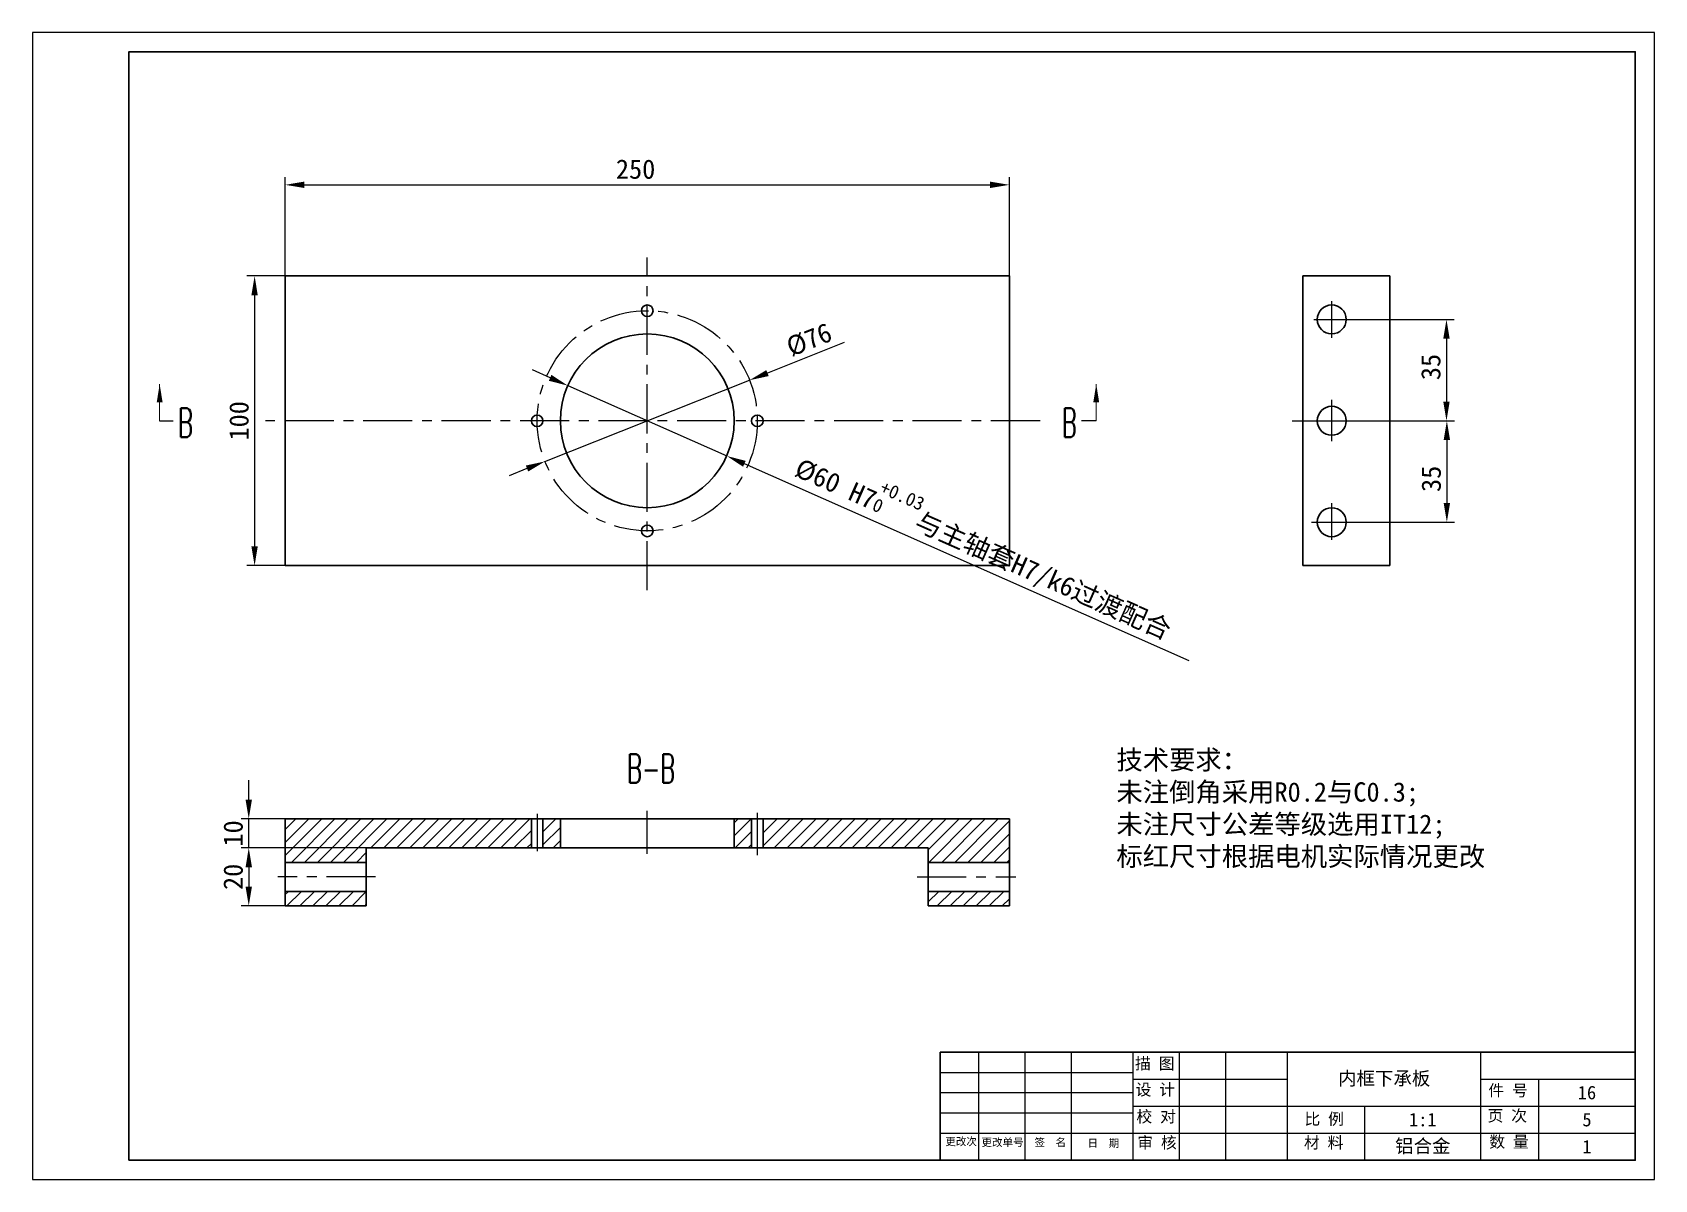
# Model space of a CAD drawing. Header units: millimetres. Extents: x -473 to 6267, y 319 to 3284.
# Drawn here: x 4121.5 to 4541.5, y 1804.8 to 2101.8 of the extents above; entities that cross this region are included whole.
import ezdxf

# ---------------------------------------------------------------- set-up
doc = ezdxf.new("R2010")
doc.units = ezdxf.units.MM
doc.linetypes.add('CENTERX2', pattern=[20.32, 12.7, -2.54, 2.54, -2.54])
for name, color, linetype in [('10', 7, 'Continuous'), ('SLD-0', 7, 'Continuous'), ('轮廓实线层', 170, 'Continuous')]:
    doc.layers.add(name, color=color, linetype=linetype)
for name, color, linetype, lineweight in [('3mm', 7, 'Continuous', 30), ('中心线层', 1, 'CENTERX2', 25), ('标题栏', 7, 'Continuous', 25)]:
    doc.layers.add(name, color=color, linetype=linetype, lineweight=lineweight)
doc.styles.add('SLDTEXTSTYLE4', font='TXT', dxfattribs={"width": 0.566667, "bigfont": 'bigfont'})
doc.dimstyles.new('a3', dxfattribs={"dimtxt": 5, "dimasz": 5, "dimexe": 2, "dimexo": 0, "dimgap": 1.524, "dimtad": 1, "dimdec": 1, "dimzin": 0, "dimtxsty": 'Standard', "dimcen": 2.5, "dimazin": 0, "dimtp": 0.21, "dimtfac": 1, "dimtdec": 1, "dimtmove": 0, "dimatfit": 3, "dimfxl": 1, "dimtzin": 0, "dimarcsym": 0})

msp = doc.modelspace()

# ---------------------------------------------------------------- texts
at = {"color": 7, "linetype": 'Continuous', "char_height": 7.5, "attachment_point": 1, "style": 'SLDTEXTSTYLE4'}
for insert in [(4159.194, 2004.531), (4388.043, 2004.531)]:
    msp.add_mtext('B', dxfattribs=dict(at, insert=insert))
at = {"layer": '10', "insert": (4281.676, 1915.01), "char_height": 7.5, "attachment_point": 2, "style": 'SLDTEXTSTYLE4'}
msp.add_mtext('B-B', dxfattribs=at)
at = {"layer": 'SLD-0', "linetype": 'Continuous', "lineweight": -3}
for s, width, insert, char_height, attachment_point in [('{\\fSimSun|b0|i0|c134|p54;技术要求：\\P未注倒角采用R0.2与C0.3;\\P未注尺寸公差等级选用IT12;\\P标\\C1;红尺寸\\C256;根据\\C242;\\c2564301;电机实际情况\\C256;更改}', 122.83668, (4402.153, 1916.023), 5, 1), ('{\\fSimSun|b0|i0|c134|p54;内框下承板}', 50, (4471.492, 1830.837), 3.5, 5), ('16', 25, (4523.992, 1827.337), 3.5, 5), ('{\\fSimSun|b0|i0|c134|p54;1:1}', 30, (4481.492, 1820.337), 3.5, 5), ('5', 25, (4523.992, 1820.337), 3.5, 5), ('{\\fSimSun|b0|i0|c134|p54;铝合金}', 30, (4481.492, 1813.337), 3.5, 5), ('1', 25, (4523.992, 1813.337), 3.5, 5)]:
    msp.add_mtext_dynamic_manual_height_columns(s, width=width, gutter_width=17.5, heights=[0], dxfattribs=dict(at, insert=insert, char_height=char_height, attachment_point=attachment_point))
at = {"layer": '标题栏', "attachment_point": 1}
for s, insert, char_height, width in [('{\\fSimSun|b0|i0|c134|p54; 描 图}', (4404.935, 1836.386), 3, 12.20894), ('{\\fSimSun|b0|i0|c134|p54;设 计}', (4407.115, 1829.63), 3, 11.99092), ('{\\fSimSun|b0|i0|c134|p54;件 号}', (4498.464, 1829.412), 3, 14.17108), ('{\\fSimSun|b0|i0|c134|p54;校 对}', (4407.333, 1822.657), 3, 11.99092), ('{\\fSimSun|b0|i0|c134|p54;页 次}', (4498.246, 1822.875), 3, 14.60712), ('{\\fSimSun|b0|i0|c134|p54;比 例}', (4450.846, 1822.036), 3, 12.20893), ('{\\fSimSun|b0|i0|c134|p54;更改次}', (4357.847, 1815.684), 2, 9.37414), ('{\\fSimSun|b0|i0|c134|p54;更改单号}', (4367.218, 1815.466), 2, 12.42695), ('{\\fSimSun|b0|i0|c134|p54;签  名}', (4380.953, 1815.466), 2, 11.99092), ('{\\fSimSun|b0|i0|c134|p54;日  期}', (4394.688, 1815.248), 2, 16.13323), ('{\\fSimSun|b0|i0|c134|p54;审 核}', (4407.551, 1815.902), 3, 12.20893), ('{\\fSimSun|b0|i0|c134|p54;材 料}', (4450.719, 1815.902), 3, 18.09539), ('{\\fSimSun|b0|i0|c134|p54;数 量}', (4498.682, 1816.12), 3, 14.60712)]:
    msp.add_mtext(s, dxfattribs=dict(at, insert=insert, char_height=char_height, width=width))

# ---------------------------------------------------------------- blocks, each defined once
blk = doc.blocks.new('*D85')
at = {"layer": 'Defpoints', "color": 0, "transparency": 16777216}
for p in [(4374.43, 2062.38), (4186.93, 2038.78), (4374.43, 2038.78)]:
    blk.add_point(p, dxfattribs=at)
at = {"layer": '轮廓实线层', "color": 0, "lineweight": -2, "transparency": 16777216}
for p, q in [((4186.93, 2038.78), (4186.93, 2064.38)), ((4191.93, 2062.38), (4369.43, 2062.38)), ((4374.43, 2038.78), (4374.43, 2064.38))]:
    blk.add_line(p, q, dxfattribs=at)
at = {"layer": '轮廓实线层', "color": 0, "transparency": 16777216}
for points in [[(4191.93, 2063.22), (4191.93, 2061.55), (4186.93, 2062.38)], [(4369.43, 2063.22), (4369.43, 2061.55), (4374.43, 2062.38)]]:
    blk.add_solid(points, dxfattribs=at)
at = {"layer": '轮廓实线层', "color": 0, "lineweight": -3, "transparency": 16777216, "insert": (4277.66, 2066.41), "char_height": 5, "attachment_point": 5}
blk.add_mtext('250', dxfattribs=at)
blk = doc.blocks.new('*D86')
at = {"layer": 'Defpoints', "color": 0, "transparency": 16777216}
for p in [(4186.93, 2038.78), (4179.01, 1963.78), (4186.93, 1963.78)]:
    blk.add_point(p, dxfattribs=at)
at = {"layer": '轮廓实线层', "color": 0, "lineweight": -2, "transparency": 16777216}
for p, q in [((4186.93, 2038.78), (4177.01, 2038.78)), ((4179.01, 2033.78), (4179.01, 1968.78)), ((4186.93, 1963.78), (4177.01, 1963.78))]:
    blk.add_line(p, q, dxfattribs=at)
at = {"layer": '轮廓实线层', "color": 0, "transparency": 16777216}
for points in [[(4178.18, 2033.78), (4179.84, 2033.78), (4179.01, 2038.78)], [(4178.18, 1968.78), (4179.84, 1968.78), (4179.01, 1963.78)]]:
    blk.add_solid(points, dxfattribs=at)
at = {"layer": '轮廓实线层', "color": 0, "lineweight": -3, "transparency": 16777216, "insert": (4174.99, 2001.28), "char_height": 5, "attachment_point": 5, "rotation": 90}
blk.add_mtext('100', dxfattribs=at)
blk = doc.blocks.new('*D87')
at = {"layer": 'Defpoints', "color": 0, "transparency": 16777216}
for p in [(4260.11, 2010.39), (4301.26, 1992.18)]:
    blk.add_point(p, dxfattribs=at)
at = {"layer": '轮廓实线层', "color": 0, "lineweight": -2, "transparency": 16777216}
for p, q in [((4255.53, 2012.42), (4250.96, 2014.44)), ((4260.11, 2010.39), (4301.26, 1992.18)), ((4421.03, 1939.15), (4305.83, 1990.15))]:
    blk.add_line(p, q, dxfattribs=at)
at = {"layer": '轮廓实线层', "color": 0, "transparency": 16777216}
for points in [[(4255.87, 2013.18), (4255.2, 2011.65), (4260.11, 2010.39)], [(4306.16, 1990.91), (4305.49, 1989.39), (4301.26, 1992.18)]]:
    blk.add_solid(points, dxfattribs=at)
at = {"layer": '轮廓实线层', "color": 0, "lineweight": -3, "transparency": 16777216, "insert": (4368.14, 1969.11), "char_height": 5, "width": 141.1251, "attachment_point": 5, "rotation": 336.1213}
blk.add_mtext('%%C60 H7{\\H0.7x;\\S+0.03^ 0;\\fSimSun|b0|i0|c134|p54;\\H1.42857x;与主轴套H7/k6过渡配合}', dxfattribs=at)
blk = doc.blocks.new('*D88')
at = {"layer": 'Defpoints', "color": 0, "transparency": 16777216}
for p in [(4307.17, 2011.8), (4254.19, 1990.77)]:
    blk.add_point(p, dxfattribs=at)
at = {"layer": '轮廓实线层', "color": 0, "lineweight": -2, "transparency": 16777216}
for p, q in [((4331.69, 2021.53), (4311.82, 2013.64)), ((4254.19, 1990.77), (4307.17, 2011.8)), ((4249.54, 1988.93), (4244.9, 1987.08))]:
    blk.add_line(p, q, dxfattribs=at)
at = {"layer": '轮廓实线层', "color": 0, "transparency": 16777216}
for points in [[(4311.51, 2014.42), (4312.13, 2012.87), (4307.17, 2011.8)], [(4249.24, 1989.7), (4249.85, 1988.15), (4254.19, 1990.77)]]:
    blk.add_solid(points, dxfattribs=at)
at = {"layer": '轮廓实线层', "color": 0, "lineweight": -3, "transparency": 16777216, "insert": (4322.59, 2022.25), "char_height": 5, "attachment_point": 5, "rotation": 21.6496}
blk.add_mtext('%%C76', dxfattribs=at)
blk = doc.blocks.new('*D89')
at = {"layer": 'Defpoints', "color": 0, "transparency": 16777216}
for p in [(4457.91, 2027.53), (4457.91, 2001.28), (4487.61, 2001.28)]:
    blk.add_point(p, dxfattribs=at)
at = {"layer": '轮廓实线层', "color": 0, "lineweight": -2, "transparency": 16777216}
for p, q in [((4457.91, 2027.53), (4489.61, 2027.53)), ((4487.61, 2022.53), (4487.61, 2006.28)), ((4457.91, 2001.28), (4489.61, 2001.28))]:
    blk.add_line(p, q, dxfattribs=at)
at = {"layer": '轮廓实线层', "color": 0, "transparency": 16777216}
for points in [[(4486.78, 2022.53), (4488.44, 2022.53), (4487.61, 2027.53)], [(4486.78, 2006.28), (4488.44, 2006.28), (4487.61, 2001.28)]]:
    blk.add_solid(points, dxfattribs=at)
at = {"layer": '轮廓实线层', "color": 0, "lineweight": -3, "transparency": 16777216, "insert": (4483.59, 2015.21), "char_height": 5, "attachment_point": 5, "rotation": 90}
blk.add_mtext('35', dxfattribs=at)
blk = doc.blocks.new('*D90')
at = {"layer": 'Defpoints', "color": 0, "transparency": 16777216}
for p in [(4457.94, 2001.28), (4457.91, 1975.03), (4487.72, 1975.03)]:
    blk.add_point(p, dxfattribs=at)
at = {"layer": '轮廓实线层', "color": 0, "lineweight": -2, "transparency": 16777216}
for p, q in [((4457.94, 2001.28), (4489.72, 2001.28)), ((4487.72, 1996.28), (4487.72, 1980.03)), ((4457.91, 1975.03), (4489.72, 1975.03))]:
    blk.add_line(p, q, dxfattribs=at)
at = {"layer": '轮廓实线层', "color": 0, "transparency": 16777216}
for points in [[(4486.88, 1996.28), (4488.55, 1996.28), (4487.72, 2001.28)], [(4486.88, 1980.03), (4488.55, 1980.03), (4487.72, 1975.03)]]:
    blk.add_solid(points, dxfattribs=at)
at = {"layer": '轮廓实线层', "color": 0, "lineweight": -3, "transparency": 16777216, "insert": (4483.69, 1986.26), "char_height": 5, "attachment_point": 5, "rotation": 90}
blk.add_mtext('35', dxfattribs=at)
blk = doc.blocks.new('*D91')
at = {"layer": 'Defpoints', "color": 0, "transparency": 16777216}
for p in [(4177.5, 1898.2), (4186.93, 1898.2), (4207.93, 1890.7)]:
    blk.add_point(p, dxfattribs=at)
at = {"layer": '轮廓实线层', "color": 0, "lineweight": -2, "transparency": 16777216}
for p, q in [((4177.5, 1903.2), (4177.5, 1908.2)), ((4186.93, 1898.2), (4175.5, 1898.2)), ((4177.5, 1890.7), (4177.5, 1898.2)), ((4207.93, 1890.7), (4175.5, 1890.7)), ((4177.5, 1885.7), (4177.5, 1880.7))]:
    blk.add_line(p, q, dxfattribs=at)
at = {"layer": '轮廓实线层', "color": 0, "transparency": 16777216}
for points in [[(4176.67, 1903.2), (4178.33, 1903.2), (4177.5, 1898.2)], [(4176.67, 1885.7), (4178.33, 1885.7), (4177.5, 1890.7)]]:
    blk.add_solid(points, dxfattribs=at)
at = {"layer": '轮廓实线层', "color": 0, "lineweight": -3, "transparency": 16777216, "insert": (4173.48, 1894.45), "char_height": 5, "attachment_point": 5, "rotation": 90}
blk.add_mtext('10', dxfattribs=at)
blk = doc.blocks.new('*D92')
at = {"layer": 'Defpoints', "color": 0, "transparency": 16777216}
for p in [(4207.93, 1890.7), (4177.5, 1875.7), (4207.93, 1875.7)]:
    blk.add_point(p, dxfattribs=at)
at = {"layer": '轮廓实线层', "color": 0, "lineweight": -2, "transparency": 16777216}
for p, q in [((4207.93, 1890.7), (4175.5, 1890.7)), ((4177.5, 1885.7), (4177.5, 1880.7)), ((4207.93, 1875.7), (4175.5, 1875.7))]:
    blk.add_line(p, q, dxfattribs=at)
at = {"layer": '轮廓实线层', "color": 0, "transparency": 16777216}
for points in [[(4176.67, 1885.7), (4178.33, 1885.7), (4177.5, 1890.7)], [(4176.67, 1880.7), (4178.33, 1880.7), (4177.5, 1875.7)]]:
    blk.add_solid(points, dxfattribs=at)
at = {"layer": '轮廓实线层', "color": 0, "lineweight": -3, "transparency": 16777216, "insert": (4173.48, 1883.2), "char_height": 5, "attachment_point": 5, "rotation": 90}
blk.add_mtext('20', dxfattribs=at)

# ---------------------------------------------------------------- dimensions: what is measured, and where the dimension line sits
at = {"layer": '轮廓实线层', "lineweight": -3}
dim = msp.add_linear_dim(base=(4374.431, 2062.384), p1=(4186.931, 2038.785), p2=(4374.431, 2038.785), text='250', dimstyle='a3', dxfattribs=at)
dim.commit()
dim.dimension.update_dxf_attribs({"geometry": '*D85', "text_midpoint": (4277.661, 2062.384), "dimtype": 160})
for base, p1, p2, text, picture, middle in [((4179.01, 1963.785), (4186.931, 2038.785), (4186.931, 1963.785), '100', '*D86', (4179.01, 2001.285)), ((4487.61, 2001.285), (4457.907, 2027.535), (4457.907, 2001.285), '35', '*D89', (4487.61, 2015.213)), ((4487.718, 1975.035), (4457.938, 2001.285), (4457.907, 1975.035), '35', '*D90', (4487.718, 1986.257)), ((4177.501, 1898.199), (4207.931, 1890.699), (4186.931, 1898.199), '10', '*D91', (4177.501, 1894.449)), ((4177.501, 1875.699), (4207.931, 1890.699), (4207.931, 1875.699), '20', '*D92', (4177.501, 1883.199))]:
    dim = msp.add_linear_dim(base=base, p1=p1, p2=p2, angle=90, text=text, dimstyle='a3', dxfattribs=at)
    dim.commit()
    dim.dimension.update_dxf_attribs({"geometry": picture, "text_midpoint": middle, "dimtype": 160})
for p1, p2, text, picture, middle in [((4254.192, 1990.77), (4307.171, 2011.799), '%%C76', '*D88', (4322.594, 2022.25)), ((4260.107, 2010.393), (4301.255, 1992.177), '%%C60 H7{\\H0.7x;\\S+0.03^ 0;\\fSimSun|b0|i0|c134|p54;\\H1.42857x;与主轴套H7/k6过渡配合}', '*D87', (4368.139, 1969.112))]:
    dim = msp.add_diameter_dim_2p(p1=p1, p2=p2, text=text, dimstyle='a3', dxfattribs=at)
    dim.commit()
    dim.dimension.update_dxf_attribs({"geometry": picture, "text_midpoint": middle})

# ---------------------------------------------------------------- hatches: boundary and pattern name
at = {"layer": '轮廓实线层', "lineweight": -3}
h = msp.add_hatch(dxfattribs=at)
h.set_pattern_fill('ANSI31', color=5, scale=0.75)
h.set_pattern_definition([(45, (4645.4142, 2953.3555), (-1.683798, 1.683798), [])])
h.paths.add_polyline_path([(4186.931, 1898.199), (4186.931, 1886.949), (4207.931, 1886.949), (4207.931, 1890.699), (4250.681, 1890.699), (4250.681, 1898.199)])
h.paths.add_polyline_path([(4186.931, 1879.449), (4186.931, 1875.699), (4207.931, 1875.699), (4207.931, 1879.449)])
h.paths.add_polyline_path([(4253.681, 1890.699), (4258.181, 1890.699), (4258.181, 1898.199), (4253.681, 1898.199)])
h.paths.add_polyline_path([(4307.681, 1890.699), (4307.681, 1898.199), (4303.181, 1898.199), (4303.181, 1890.699)])
h.paths.add_polyline_path([(4353.431, 1890.699), (4353.431, 1886.949), (4374.431, 1886.949), (4374.431, 1898.199), (4310.681, 1898.199), (4310.681, 1890.699)])
h.paths.add_polyline_path([(4353.431, 1879.449), (4353.431, 1875.699), (4374.431, 1875.699), (4374.431, 1879.449)])

# ---------------------------------------------------------------- linework, layer by layer
at = {"color": 7, "linetype": 'Continuous', "lineweight": 18}
for p, q in [((4154.431, 2001.285), (4154.431, 2010.81)), ((4396.931, 2001.285), (4396.931, 2010.81))]:
    msp.add_line(p, q, dxfattribs=at)
at = {"lineweight": -3}
for p, q in [((4154.431, 2001.285), (4157.956, 2001.285)), ((4396.931, 2001.285), (4393.148, 2001.285))]:
    msp.add_line(p, q, dxfattribs=at)
for p, q in [((4536.492, 1809.837), (4536.492, 1837.837)), ((4356.492, 1809.837), (4536.492, 1809.837))]:
    msp.add_line(p, q)
at = {"color": 7, "linetype": 'Continuous', "lineweight": 18}
for points in [[(4154.431, 2010.81), (4153.669, 2006.047), (4155.193, 2006.047)], [(4396.931, 2010.81), (4396.169, 2006.047), (4397.693, 2006.047)]]:
    msp.add_solid(points, dxfattribs=at)
at = {"layer": '10'}
msp.add_lwpolyline([(4121.492, 1804.837), (4541.492, 1804.837), (4541.492, 2101.837), (4121.492, 2101.837)], close=True, dxfattribs=at)
at = {"layer": '3mm', "color": 7, "linetype": 'Continuous', "lineweight": 30}
for p, q in [((4186.931, 2038.785), (4186.931, 1963.785)), ((4374.431, 2038.785), (4186.931, 2038.785)), ((4374.431, 1963.785), (4374.431, 2038.785)), ((4450.407, 1963.785), (4450.407, 2038.785)), ((4472.907, 2038.785), (4450.407, 2038.785)), ((4472.907, 2038.785), (4472.907, 1963.785)), ((4186.931, 1963.785), (4374.431, 1963.785)), ((4472.907, 1963.785), (4450.407, 1963.785))]:
    msp.add_line(p, q, dxfattribs=at)
at = {"layer": '3mm', "linetype": 'Continuous', "lineweight": 30}
for p, q in [((4186.931, 1898.199), (4186.931, 1886.949)), ((4250.681, 1898.199), (4186.931, 1898.199)), ((4250.681, 1890.699), (4250.681, 1898.199)), ((4253.681, 1898.199), (4250.681, 1898.199)), ((4253.681, 1898.199), (4253.681, 1890.699)), ((4258.181, 1898.199), (4253.681, 1898.199)), ((4258.181, 1890.699), (4258.181, 1898.199)), ((4303.181, 1898.199), (4258.181, 1898.199)), ((4303.181, 1898.199), (4303.181, 1890.699)), ((4307.681, 1898.199), (4303.181, 1898.199)), ((4307.681, 1890.699), (4307.681, 1898.199)), ((4310.681, 1898.199), (4307.681, 1898.199)), ((4310.681, 1898.199), (4310.681, 1890.699)), ((4374.431, 1898.199), (4310.681, 1898.199)), ((4374.431, 1886.949), (4374.431, 1898.199)), ((4207.931, 1886.949), (4207.931, 1890.699)), ((4250.681, 1890.699), (4207.931, 1890.699)), ((4253.681, 1890.699), (4250.681, 1890.699)), ((4258.181, 1890.699), (4253.681, 1890.699)), ((4258.181, 1890.699), (4303.181, 1890.699)), ((4307.681, 1890.699), (4303.181, 1890.699)), ((4310.681, 1890.699), (4307.681, 1890.699)), ((4353.431, 1890.699), (4310.681, 1890.699)), ((4353.431, 1886.949), (4353.431, 1890.699)), ((4186.931, 1879.449), (4186.931, 1886.949)), ((4207.931, 1886.949), (4186.931, 1886.949)), ((4207.931, 1879.449), (4207.931, 1886.949)), ((4353.431, 1886.949), (4374.431, 1886.949)), ((4353.431, 1886.949), (4353.431, 1879.449)), ((4374.431, 1879.449), (4374.431, 1886.949)), ((4186.931, 1879.449), (4207.931, 1879.449)), ((4186.931, 1879.449), (4186.931, 1875.699)), ((4207.931, 1875.699), (4207.931, 1879.449)), ((4374.431, 1879.449), (4353.431, 1879.449)), ((4353.431, 1875.699), (4353.431, 1879.449)), ((4374.431, 1875.699), (4374.431, 1879.449)), ((4186.931, 1875.699), (4207.931, 1875.699)), ((4353.431, 1875.699), (4374.431, 1875.699))]:
    msp.add_line(p, q, dxfattribs=at)
at = {"layer": '3mm'}
for q in [(4356.492, 1809.837), (4536.492, 1837.837)]:
    msp.add_line((4356.492, 1837.837), q, dxfattribs=at)
msp.add_lwpolyline([(4146.492, 1809.837), (4536.492, 1809.837), (4536.492, 2096.837), (4146.492, 2096.837)], close=True, dxfattribs=at)
at = {"layer": '3mm', "color": 7, "linetype": 'Continuous', "lineweight": 30}
for centre, radius in [((4280.681, 2029.785), 1.5), ((4457.907, 2027.535), 3.75), ((4280.681, 2001.285), 22.5), ((4457.907, 2001.285), 3.75), ((4252.181, 2001.285), 1.5), ((4309.181, 2001.285), 1.5), ((4457.907, 1975.035), 3.75), ((4280.681, 1972.785), 1.5)]:
    msp.add_circle(centre, radius, dxfattribs=at)
at = {"layer": '中心线层', "lineweight": -3}
for p, q in [((4280.681, 1957.394), (4280.681, 2043.61)), ((4457.907, 2022.736), (4457.907, 2032.254)), ((4453.282, 2027.535), (4463.179, 2027.535)), ((4457.938, 1996.052), (4457.938, 2006.674)), ((4382.382, 2001.285), (4181.822, 2001.285)), ((4447.651, 2001.285), (4475.295, 2001.285)), ((4457.907, 1970.474), (4457.907, 1979.936)), ((4452.625, 1975.035), (4462.78, 1975.035)), ((4252.181, 1899.522), (4252.181, 1889.901)), ((4280.681, 1889.197), (4280.681, 1900.289)), ((4309.181, 1899.823), (4309.181, 1888.852)), ((4210.329, 1883.199), (4184.989, 1883.199)), ((4350.594, 1883.199), (4376.155, 1883.199))]:
    msp.add_line(p, q, dxfattribs=at)
msp.add_circle((4280.681, 2001.285), 28.5, dxfattribs=at)
at = {"layer": '标题栏'}
for p, q in [((4366.492, 1809.837), (4366.492, 1837.837)), ((4378.492, 1809.837), (4378.492, 1837.837)), ((4390.492, 1809.837), (4390.492, 1837.837)), ((4406.492, 1809.837), (4406.492, 1837.837)), ((4418.492, 1809.837), (4418.492, 1837.837)), ((4430.492, 1809.837), (4430.492, 1837.837)), ((4446.492, 1809.837), (4446.492, 1837.837)), ((4496.492, 1809.837), (4496.492, 1837.837)), ((4356.492, 1832.587), (4406.492, 1832.587)), ((4356.492, 1827.337), (4406.492, 1827.337)), ((4406.492, 1830.837), (4446.492, 1830.837)), ((4496.492, 1830.837), (4536.492, 1830.837)), ((4511.492, 1809.837), (4511.492, 1830.837)), ((4406.492, 1823.837), (4446.492, 1823.837)), ((4446.492, 1823.837), (4496.492, 1823.837)), ((4466.492, 1809.837), (4466.492, 1823.837)), ((4496.492, 1823.837), (4536.492, 1823.837)), ((4356.492, 1822.087), (4406.492, 1822.087)), ((4356.492, 1816.837), (4536.492, 1816.837))]:
    msp.add_line(p, q, dxfattribs=at)

msp.set_redraw_order([(e.dxf.handle, doc.entitydb.next_handle()) for e in msp.query("TEXT MTEXT ATTDEF DIMENSION ARC_DIMENSION")])  # texts and dimensions are drawn at this point

doc.saveas('drawing.dxf')
